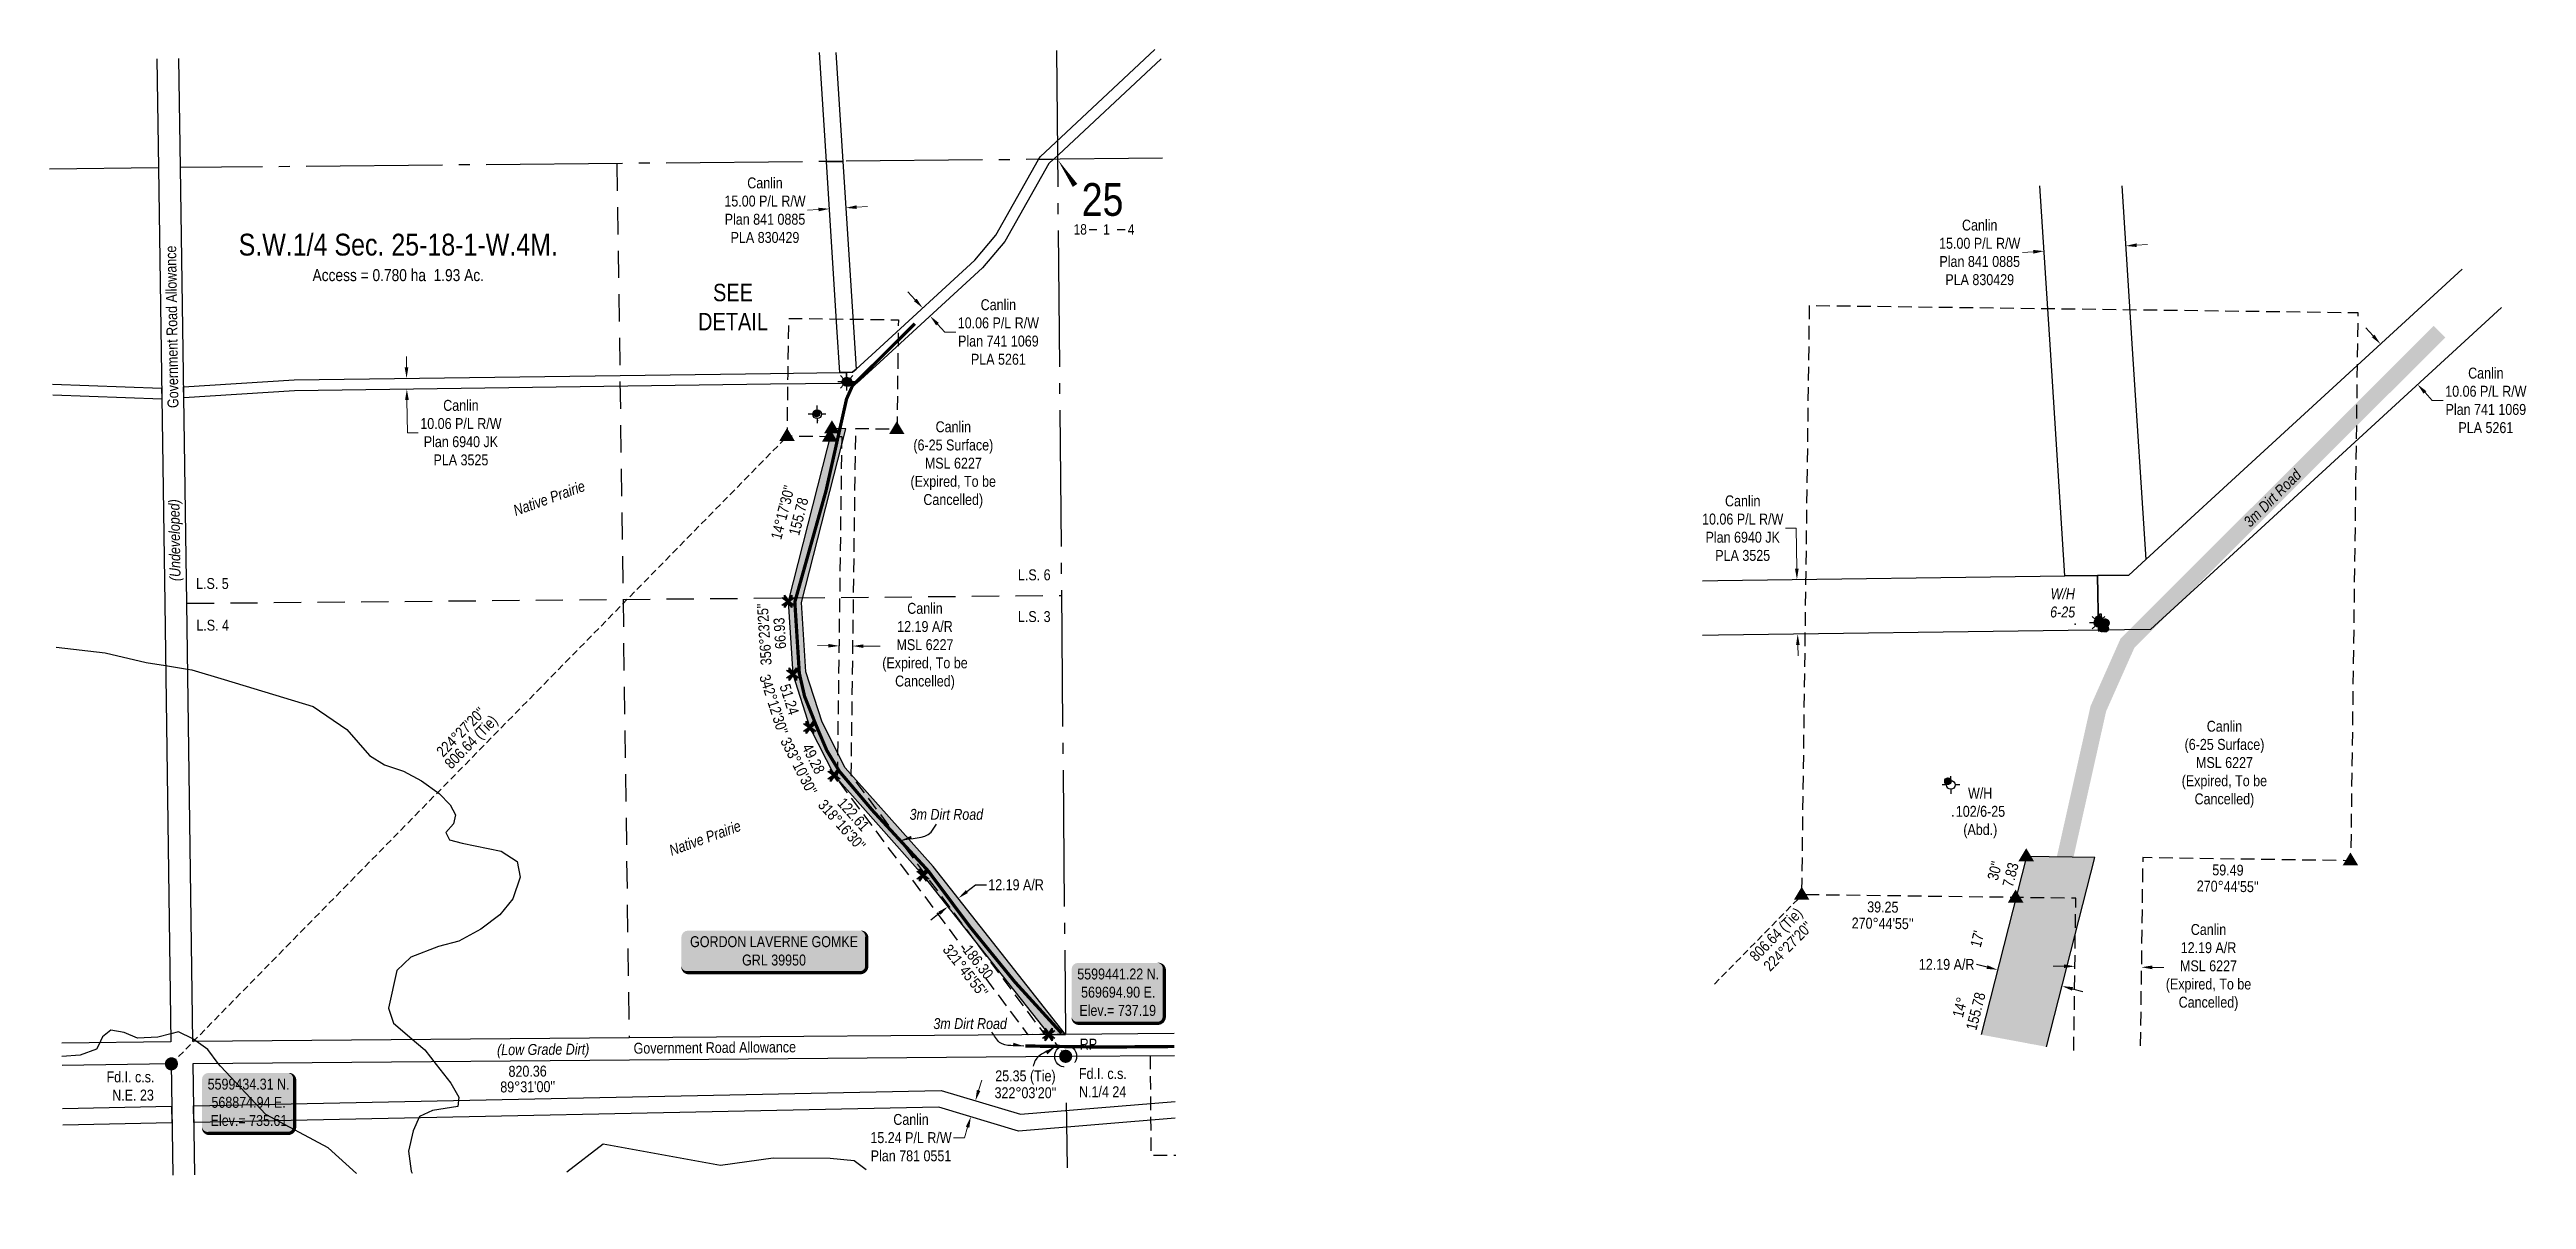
# Model space of a CAD drawing. Extents: x 567904 to 571852, y 5599310 to 5602173.
# Drawn here: x 568763 to 571034, y 5599310 to 5600364 of the extents above; entities that cross this region are included whole.
import ezdxf
from ezdxf.enums import TextEntityAlignment as Align

# ---------------------------------------------------------------- set-up
doc = ezdxf.new("R2010")
doc.units = 0
doc.header["$LTSCALE"] = 5
doc.header["$PDSIZE"] = 0.5
for name, pattern in [('foc-ACCESSROAD', [3.75, 2.5, -1.25]), ('foc-LSD', [8, 5, -3]), ('foc-QUARTERLINE', [33, 25, -3, 2, -3]), ('foc-TIELINE', [1.875, 1.25, -0.625])]:
    doc.linetypes.add(name, pattern=pattern)
doc.layers.get('Defpoints').update_dxf_attribs({"color": 9})
for name, color, linetype in [('10', 1, 'Continuous'), ('35', 37, 'Continuous'), ('9', 3, 'Continuous'), ('AS-OWNER', 7, 'Continuous'), ('AS-ROADS', 254, 'Continuous'), ('AS-SYMBOL', 7, 'Continuous'), ('C-RW', 13, 'Continuous'), ('C-SYMBOL', 7, 'Continuous'), ('C-WS', 13, 'foc-ACCESSROAD'), ('C-WS-S', 8, 'Continuous'), ('DETAIL-T', 7, 'Continuous'), ('F-WS-S', 8, 'Continuous'), ('L-AREAWORK', 5, 'Continuous'), ('L-BD', 7, 'Continuous'), ('L-BD1', 253, 'Continuous'), ('L-MON', 1, 'Continuous'), ('L-ROAD-T', 7, 'Continuous'), ('L-SEC', 7, 'Continuous'), ('L-SECLBL', 7, 'Continuous'), ('L-SECQ', 8, 'foc-QUARTERLINE'), ('L-SECTION-LSD', 7, 'foc-LSD'), ('L-TIE', 7, 'foc-TIELINE'), ('L-TIE-T', 7, 'Continuous'), ('P-PROPOSED', 10, 'Continuous'), ('P-PROPOSED-H', 21, 'Continuous'), ('P-TXT', 4, 'Continuous'), ('T-WATER', 160, 'Continuous')]:
    doc.layers.add(name, color=color, linetype=linetype)
for name, color, linetype, lineweight in [('AS-GENERAL', 48, 'Continuous', 18), ('C-AR-T', 13, 'Continuous', 9), ('C-RW-T', 13, 'Continuous', 9), ('C-WS-T', 13, 'Continuous', 9), ('T-TEXT', 48, 'Continuous', 18)]:
    doc.layers.add(name, color=color, linetype=linetype, lineweight=lineweight)
doc.layers.add('AS-PIPE-AG', color=7, linetype='Continuous', true_color=0x7d00fa)
doc.layers.add('oil_and_gas_wells_pt', color=7, linetype='Continuous', true_color=0xcd7e37)
doc.styles.add('100L', font='ARIALN.TTF', dxfattribs={"height": 11})
doc.styles.add('175L', font='ARIALN.TTF', dxfattribs={"height": 20})
doc.styles.add('80', font='ARIALN.TTF', dxfattribs={"height": 10})
doc.styles.add('80CG', font='ARIALN.TTF', dxfattribs={"height": 10})
doc.styles.add('80L', font='ARIALN.TTF', dxfattribs={"height": 10})
doc.styles.add('80LS', font='ARIALNI.TTF', dxfattribs={"height": 10})
doc.styles.add('SIMPLEX', font='ARIALN.TTF')
doc.dimstyles.new('Compass 5 000', dxfattribs={"dimscale": 5, "dimtxt": 9, "dimasz": 2, "dimexe": 0.2, "dimexo": 0.0625, "dimgap": 0.5, "dimtad": 0, "dimtih": 1, "dimtoh": 1, "dimzin": 0, "dimdsep": 46, "dimtxsty": '80CG', "dimcen": 0.1, "dimse1": 1, "dimse2": 1, "dimclrd": 256, "dimclrt": 256, "dimaunit": 1, "dimadec": 4, "dimazin": 0, "dimtfac": 0.06, "dimtofl": 0, "dimtmove": 0, "dimatfit": 1, "dimfxl": 0.2, "dimtolj": 1, "dimtzin": 0, "dimlwd": -1, "dimarcsym": 0})

msp = doc.modelspace()

# ---------------------------------------------------------------- texts
at = {"layer": 'AS-GENERAL', "insert": (570773.972, 5599932.835), "char_height": 9.99055, "attachment_point": 1, "rotation": 44.955919, "style": '80L'}
msp.add_mtext_dynamic_manual_height_columns('{\\fArial Narrow|b0|i1|c0|p34;3m Dirt Road}', width=74.07563, gutter_width=50, heights=[0], dxfattribs=at)
at = {"layer": 'AS-GENERAL', "char_height": 9.99055, "attachment_point": 1, "style": '80L'}
for insert in [(569551.836, 5599668.101), (569573.619, 5599476.244)]:
    msp.add_mtext_dynamic_manual_height_columns('{\\fArial Narrow|b0|i1|c0|p34;3m Dirt Road}', width=68.10196, gutter_width=50, heights=[0], dxfattribs=dict(at, insert=insert))
at = {"layer": 'C-SYMBOL', "color": 3, "style": '175L'}
msp.add_text('S.W.1/4 Sec. 25-18-1-W.4M.', height=19.99093, dxfattribs=at).set_placement((569082.962, 5600169.561), align=Align.BOTTOM_CENTER)
at = {"layer": 'C-WS-T', "insert": (570597.287, 5599870.351), "char_height": 9.99558, "attachment_point": 1, "style": '80L'}
msp.add_mtext_dynamic_manual_height_columns('\\pi0.77664;{\\fArial Narrow|b0|i1|c0|p34;W/H\\P\\pi0.29936;6-25}', width=22.74445, gutter_width=50, heights=[0], dxfattribs=at)
at = {"layer": 'DETAIL-T', "color": 3, "insert": (569389.882, 5600128.324), "char_height": 15.9927, "width": 63.60727, "attachment_point": 5, "style": '80CG'}
msp.add_mtext('SEE\\PDETAIL', dxfattribs=at)
at = {"layer": 'F-WS-S', "insert": (570510.113, 5599687.553), "char_height": 9.99547, "attachment_point": 1, "style": '80L'}
msp.add_mtext_dynamic_manual_height_columns('\\pi12.183;W/H\\P\\pi1.0049;102/6-25\\P\\pi7.8571;(Abd.)', width=45.50978, gutter_width=50, heights=[0], dxfattribs=at)
at = {"layer": 'L-AREAWORK', "color": 5, "style": '100L'}
msp.add_text('Access = 0.780 ha  1.93 Ac.', height=10.99501, dxfattribs=at).set_placement((569082.962, 5600148.808), align=Align.BOTTOM_CENTER)
at = {"layer": 'L-BD', "style": '80L'}
for s, height, rotation, p in [("224°27'20''", 9.99547, 45.5438, (569140.338, 5599738.687)), ('806.64 (Tie)', 9.99547, 45.5438, (569150.505, 5599728.711)), ('806.64 (Tie)', 9.99547, 45.543896, (570347.019, 5599552.129)), ("224°27'20''", 9.99547, 45.543896, (570357.186, 5599542.153)), ("89°31'00''", 9.9955, 0.4833, (569201.679, 5599413.322)), ('820.36', 9.9955, 0.4833, (569201.559, 5599427.565))]:
    msp.add_text(s, height=height, rotation=rotation, dxfattribs=at).set_placement(p, align=Align.MIDDLE)
at = {"layer": 'L-BD1', "style": '80L'}
for s, height, rotation, p in [("14°17'30''", 9.9955, 75.7088, (569435.429, 5599940.033)), ('155.78', 9.9955, 75.7088, (569449.958, 5599936.332)), ("356°23'25''", 9.99547, 93.6104, (569418.545, 5599828.22)), ('66.93', 9.9955, 93.6104, (569432.76, 5599829.117)), ("342°12'30''", 9.99547, 287.7922, (569427.288, 5599763.941)), ('51.24', 9.9955, 287.7922, (569441.564, 5599768.522)), ("333°10'30''", 9.99547, 296.8252, (569450.27, 5599707.325)), ('49.28', 9.9955, 296.8252, (569463.65, 5599714.091)), ("318°16'30''", 9.99547, 311.7244, (569489.706, 5599653.324)), ('122.61', 9.9955, 311.7244, (569500.282, 5599663.024)), ("30''", 9.9955, 75.6726, (570546.729, 5599611.416)), ('7.83', 9.9955, 75.6726, (570561.255, 5599607.706)), ("270°44'55''", 9.99547, 359.2517, (570760.411, 5599597.061)), ('59.49', 9.9955, 359.2517, (570760.607, 5599612.053)), ('39.25', 9.9955, 359.2517, (570444.186, 5599578.13)), ("270°44'55''", 9.99547, 359.2517, (570443.991, 5599563.138)), ("17'", 9.9955, 75.6726, (570530.778, 5599548.806)), ("321°45'55''", 9.99547, 308.235, (569603.054, 5599519.643)), ('14°', 9.9955, 75.7088, (570514.823, 5599486.272)), ('155.78', 9.9955, 75.7088, (570529.352, 5599482.571))]:
    msp.add_text(s, height=height, rotation=rotation, dxfattribs=at).set_placement(p, align=Align.MIDDLE)
at = {"layer": 'L-ROAD-T', "style": '80L'}
for rotation, p in [(90.825088, (568875.347, 5600110.19)), (0.483321, (569373.168, 5599449.244))]:
    msp.add_text('Government Road Allowance', height=9.99547, rotation=rotation, dxfattribs=at).set_placement(p, align=Align.MIDDLE_CENTER)
at = {"layer": 'L-TIE-T', "style": '80L'}
for s, p in [('25.35 (Tie)', (569658.031, 5599422.066)), ("322°03'20''", (569658.066, 5599407.822))]:
    msp.add_text(s, height=9.99547, dxfattribs=at).set_placement(p, align=Align.MIDDLE)
at = {"layer": 'T-TEXT', "style": '80LS'}
msp.add_text('(Low Grade Dirt)', height=9.99547, rotation=0.483321, dxfattribs=at).set_placement((569215.841, 5599447.59), align=Align.MIDDLE_CENTER)
at = {"layer": 'T-TEXT', "char_height": 9.99055, "attachment_point": 1, "rotation": 20, "style": '80L'}
for insert in [(569187.297, 5599946.035), (569330.221, 5599634.411)]:
    msp.add_mtext_dynamic_manual_height_columns('{\\fArial Narrow|b0|i1|c0|p34;Native Prairie}', width=68.56521, gutter_width=50, heights=[0], dxfattribs=dict(at, insert=insert))

# ---------------------------------------------------------------- blocks, each defined once
blk = doc.blocks.new('L-SECLBL')
at = {"layer": '9', "color": 7}
for p, q in [((-5.1, -27.8), (-12.3, -27.8)), ((20.7, -27.8), (13.5, -27.8))]:
    blk.add_line(p, q, dxfattribs=at)
at = {"layer": '10', "color": 2, "style": 'SIMPLEX'}
blk.add_attdef('SEC', text='', height=30, dxfattribs=at).set_placement((0, 0), align=Align.MIDDLE)
at = {"layer": '10', "color": 5, "style": '80L'}
blk.add_attdef('TWP', text='', height=9.5, dxfattribs=at).set_placement((-14.4, -27.4), align=Align.MIDDLE_RIGHT)
blk.add_attdef('RGE', text='', height=9.5, dxfattribs=at).set_placement((3.6, -27.4), align=Align.MIDDLE_CENTER)
blk.add_attdef('MER', text='', height=9.5, dxfattribs=at).set_placement((23.2, -27.4), align=Align.MIDDLE_LEFT)
blk = doc.blocks.new('*U415')
h = blk.add_hatch(color=59)
edge = h.paths.add_edge_path()
edge.add_line((-79, -20), (79, -20))
edge.add_arc((79, -14), 6, 270, 360)
edge.add_line((85, -14), (85, 12.5))
edge.add_arc((79, 12.5), 6, 0, 90)
edge.add_line((79, 18.5), (-79, 18.5))
edge.add_arc((-79, 12.5), 6, 90, 180)
edge.add_line((-85, 12.5), (-85, -14))
edge.add_arc((-79, -14), 6, 180, 270)
at = {"color": 1, "flags": 128}
blk.add_lwpolyline([(-79, -20, 3, 3, 0), (79, -20, 3, 3, 0.414214), (85, -14, 3, 3, 0), (85, 12.5, 3, 0, 0.414214), (79, 18.5, 0, 0, 0), (-79, 18.5, 0, 0, 0.414214), (-85, 12.5, 0, 0, 0), (-85, -14, 0, 3, 0.414214)], format="xyseb", close=True, dxfattribs=at)
blk.add_lwpolyline([(-44.4, -13.5, 0, 7.5, 0), (0, 0, 0, 0, 0)], format="xyseb", dxfattribs=at)
at = {"color": 1, "style": '80'}
blk.add_attdef('ENTER_TEXT_001', (-36, -5), '', height=10, dxfattribs=at)
blk = doc.blocks.new('GABD')
for p, q in [((-0.81, 0), (-1.62, 0)), ((0, 0.81), (0, 1.62)), ((1.62, 0), (0.81, 0)), ((0, -0.81), (0, -1.62))]:
    blk.add_line(p, q)
blk.add_circle((0, 0), 0.8)
blk = doc.blocks.new('*D418')
at = {"layer": 'C-RW-T', "transparency": 16777216}
for p, q in [((569468.3, 5600217.7), (569458.3, 5600217.1)), ((569503.2, 5600220), (569513.2, 5600220.6))]:
    blk.add_line(p, q, dxfattribs=at)
for points in [[(569468.2, 5600219.4), (569468.4, 5600216.1), (569478.3, 5600218.4)], [(569503.1, 5600221.6), (569503.3, 5600218.3), (569493.3, 5600219.3)]]:
    blk.add_solid(points, dxfattribs=at)
at = {"layer": 'Defpoints', "color": 0, "transparency": 16777216}
for p in [(569477.8, 5600225.9), (569478.3, 5600218.4), (569492.8, 5600226.9)]:
    blk.add_point(p, dxfattribs=at)
at = {"layer": 'C-RW-T', "transparency": 16777216, "insert": (569419.2, 5600217.1), "char_height": 10, "attachment_point": 5, "style": '80CG'}
blk.add_mtext('\\A1;Canlin\\P15.00 P/L R/W\\PPlan 841 0885\\PPLA 830429', dxfattribs=at)
blk = doc.blocks.new('*D419')
at = {"layer": 'C-RW-T', "transparency": 16777216}
for p, q in [((569090.5, 5600073), (569090.4, 5600083)), ((569090.9, 5600043), (569091.3, 5600013.1)), ((569091.3, 5600013.1), (569101.3, 5600013.1))]:
    blk.add_line(p, q, dxfattribs=at)
for points in [[(569092.2, 5600073.1), (569088.8, 5600073), (569090.6, 5600063)], [(569092.6, 5600043), (569089.2, 5600043), (569090.8, 5600053)]]:
    blk.add_solid(points, dxfattribs=at)
at = {"layer": 'Defpoints', "color": 0, "transparency": 16777216}
for p in [(569090.8, 5600053), (569138, 5600063.7), (569138.1, 5600053.6)]:
    blk.add_point(p, dxfattribs=at)
at = {"layer": 'C-RW-T', "transparency": 16777216, "insert": (569140.4, 5600013.1), "char_height": 10, "attachment_point": 5, "style": '80CG'}
blk.add_mtext('\\A1;Canlin\\P10.06 P/L R/W\\PPlan 6940 JK\\PPLA 3525', dxfattribs=at)
blk = doc.blocks.new('*D420')
at = {"layer": 'C-RW-T', "transparency": 16777216}
for p, q in [((569557, 5600134.9), (569550.3, 5600142.2)), ((569577.4, 5600112.7), (569584.1, 5600105.4)), ((569584.1, 5600105.4), (569594.1, 5600105.4))]:
    blk.add_line(p, q, dxfattribs=at)
for points in [[(569558.3, 5600136), (569555.8, 5600133.7), (569563.8, 5600127.5)], [(569578.6, 5600113.8), (569576.1, 5600111.6), (569570.6, 5600120.1)]]:
    blk.add_solid(points, dxfattribs=at)
at = {"layer": 'Defpoints', "color": 0, "transparency": 16777216}
for p in [(569570.6, 5600120.1), (569550.1, 5600114.9), (569557, 5600107.5)]:
    blk.add_point(p, dxfattribs=at)
at = {"layer": 'C-RW-T', "transparency": 16777216, "insert": (569633.2, 5600105.4), "char_height": 10, "attachment_point": 5, "style": '80CG'}
blk.add_mtext('\\A1;Canlin\\P10.06 P/L R/W\\PPlan 741 1069\\PPLA 5261', dxfattribs=at)
blk = doc.blocks.new('*D421')
at = {"layer": 'C-RW-T', "transparency": 16777216}
for p, q in [((569615.1, 5599410), (569617.9, 5599419.5)), ((569605, 5599376.2), (569602.2, 5599366.6)), ((569602.2, 5599366.6), (569592.2, 5599366.6))]:
    blk.add_line(p, q, dxfattribs=at)
for points in [[(569613.5, 5599410.4), (569616.7, 5599409.5), (569612.2, 5599400.4)], [(569603.4, 5599376.7), (569606.6, 5599375.7), (569607.9, 5599385.8)]]:
    blk.add_solid(points, dxfattribs=at)
at = {"layer": 'Defpoints', "color": 0, "transparency": 16777216}
for p in [(569621.3, 5599397.7), (569607.9, 5599385.8), (569616.9, 5599383.1)]:
    blk.add_point(p, dxfattribs=at)
at = {"layer": 'C-RW-T', "transparency": 16777216, "insert": (569553.1, 5599366.6), "char_height": 10, "attachment_point": 5, "style": '80CG'}
blk.add_mtext('\\A1;Canlin\\P15.24 P/L R/W\\PPlan 781 0551', dxfattribs=at)
blk = doc.blocks.new('fdia')
at = {"color": 255, "const_width": 1}
blk.add_lwpolyline([(-0.5, 0, 1), (0.5, 0, 1)], format="xyb", close=True, dxfattribs=at)
blk = doc.blocks.new('Fdiaa')
blk.add_blockref('fdia', (0, 0))
blk = doc.blocks.new('fdib')
at = {"color": 1, "const_width": 1.6}
blk.add_lwpolyline([(-0.4, 0, 1), (0.4, 0, 1)], format="xyb", close=True, dxfattribs=at)
at = {"color": 1}
blk.add_circle((0, 0), 0.8, dxfattribs=at)
blk = doc.blocks.new('Fdibb')
blk.add_blockref('fdib', (0, 0))
blk = doc.blocks.new('fdicc')
for name in ['Fdibb', 'Fdiaa']:
    blk.add_blockref(name, (0, 0))
blk = doc.blocks.new('FDI')
blk.add_blockref('fdicc', (0, 0))
blk = doc.blocks.new('TRIA')
blk.add_hatch(color=255).paths.add_polyline_path([(-0.04, 1.52), (-1.47, -0.87), (1.39, -0.87)])
blk = doc.blocks.new('TRIAA')
blk.add_blockref('TRIA', (0, 0))
blk = doc.blocks.new('TRIB')
at = {"color": 1}
blk.add_lwpolyline([(-1.12, -0.67), (-0.04, 1.13), (1.04, -0.67)], close=True, dxfattribs=at)
blk = doc.blocks.new('TRIBB')
blk.add_blockref('TRIB', (0, 0))
blk = doc.blocks.new('TRICC')
for name in ['TRIAA', 'TRIBB']:
    blk.add_blockref(name, (0, 0))
blk = doc.blocks.new('plspike')
blk.add_blockref('TRICC', (0, 0))
blk = doc.blocks.new('GAS')
h = blk.add_hatch(color=255)
h.dxf.hatch_style = 1
edge = h.paths.add_edge_path()
edge.add_arc((0, 0), 0.9, 0, 360)
for p, q in [((-0.81, 0), (-1.62, 0)), ((-0.57, 0.57), (-1.14, 1.14)), ((0, 0.81), (0, 1.62)), ((0.57, 0.57), (1.14, 1.14)), ((1.62, 0), (0.81, 0)), ((-0.57, -0.57), (-1.14, -1.14)), ((0, -0.81), (0, -1.62)), ((1.14, -1.14), (0.57, -0.57))]:
    blk.add_line(p, q)
blk.add_circle((0, 0), 0.8)
blk = doc.blocks.new('PIG')
h = blk.add_hatch(color=255)
h.dxf.hatch_style = 1
edge = h.paths.add_edge_path()
edge.add_arc((0, 0), 0.85, 0, 360)
at = {"layer": 'AS-SYMBOL'}
h = blk.add_hatch(color=13, dxfattribs=at)
h.dxf.hatch_style = 1
h.paths.add_polyline_path([(-0.1, 0, 1), (-0.55, 0, 1)])
h = blk.add_hatch(color=13, dxfattribs=at)
h.dxf.hatch_style = 1
h.paths.add_polyline_path([(0.1, 0, 1), (0.55, 0, 1)])
at = {"layer": 'AS-SYMBOL', "color": 13}
for centre, radius in [((0, 0), 0.75), ((-0.33, 0), 0.225), ((0.33, 0), 0.225)]:
    blk.add_circle(centre, radius, dxfattribs=at)
blk = doc.blocks.new('RISER')
h = blk.add_hatch(color=255)
h.dxf.hatch_style = 1
edge = h.paths.add_edge_path()
edge.add_arc((0, 0), 0.7, 0, 360)
blk.add_hatch(color=13).paths.add_polyline_path([(0.58, -0.15), (-0.58, -0.15, 0.774597)])
at = {"color": 13}
blk.add_line((-0.58, -0.15), (0.58, -0.15), dxfattribs=at)
blk.add_circle((0, 0), 0.6, dxfattribs=at)
blk = doc.blocks.new('TEMP')
h = blk.add_hatch(color=255)
h.dxf.hatch_style = 1
h.paths.add_polyline_path([(0, 0.25), (-0.67, 1.15), (-0.67, 0.67), (-1.15, 0.67), (-0.25, 0), (-1.15, -0.67), (-0.67, -0.67), (-0.67, -1.15), (0, -0.25), (0.67, -1.15), (0.67, -0.67), (1.15, -0.67), (0.25, 0), (1.15, 0.67), (0.67, 0.67), (0.67, 1.15)])
h.paths.add_polyline_path([(0.57, 0.85), (0.57, 0.57), (0.85, 0.57), (0.08, 0), (0.85, -0.57), (0.57, -0.57), (0.57, -0.85), (0, -0.08), (-0.57, -0.85), (-0.57, -0.57), (-0.85, -0.57), (-0.08, 0), (-0.85, 0.57), (-0.57, 0.57), (-0.57, 0.85), (0, 0.08)], flags=16)
h = blk.add_hatch(color=1)
h.dxf.hatch_style = 1
h.paths.add_polyline_path([(0, 0.08), (-0.57, 0.85), (-0.57, 0.57), (-0.85, 0.57), (-0.08, 0), (-0.85, -0.57), (-0.57, -0.57), (-0.57, -0.85), (0, -0.08), (0.57, -0.85), (0.57, -0.57), (0.85, -0.57), (0.08, 0), (0.85, 0.57), (0.57, 0.57), (0.57, 0.85)])
at = {"color": 1}
for p, q in [((-0.08, 0), (0.08, 0)), ((0, 0.08), (0, -0.08))]:
    blk.add_line(p, q, dxfattribs=at)
at = {"color": 255, "flags": 128}
blk.add_lwpolyline([(-0.25, 0), (-1.15, 0.67), (-0.67, 0.67), (-0.67, 1.15), (0, 0.25), (0.67, 1.15), (0.67, 0.67), (1.15, 0.67), (0.25, 0), (1.15, -0.67), (0.67, -0.67), (0.67, -1.15), (0, -0.25), (-0.67, -1.15), (-0.67, -0.67), (-1.15, -0.67)], close=True, dxfattribs=at)
at = {"color": 1, "flags": 128}
blk.add_lwpolyline([(-0.08, 0), (-0.85, 0.57), (-0.57, 0.57), (-0.57, 0.85), (0, 0.08), (0.57, 0.85), (0.57, 0.57), (0.85, 0.57), (0.08, 0), (0.85, -0.57), (0.57, -0.57), (0.57, -0.85), (0, -0.08), (-0.57, -0.85), (-0.57, -0.57), (-0.85, -0.57)], close=True, dxfattribs=at)
blk = doc.blocks.new('*D422')
at = {"layer": 'C-AR-T', "transparency": 16777216}
for p, q in [((569477.4, 5599817.8), (569467.4, 5599817.9)), ((569509.5, 5599817.4), (569524.8, 5599817.2))]:
    blk.add_line(p, q, dxfattribs=at)
for points in [[(569477.4, 5599819.4), (569477.3, 5599816.1), (569487.3, 5599817.6)], [(569509.5, 5599819), (569509.5, 5599815.7), (569499.5, 5599817.5)]]:
    blk.add_solid(points, dxfattribs=at)
at = {"layer": 'Defpoints', "color": 0, "transparency": 16777216}
for p in [(569488.2, 5599881.1), (569500.4, 5599880.9), (569499.5, 5599817.5)]:
    blk.add_point(p, dxfattribs=at)
at = {"layer": 'C-AR-T', "transparency": 16777216, "insert": (569565.9, 5599817.2), "char_height": 10, "attachment_point": 5, "style": '80CG'}
blk.add_mtext('\\A1;Canlin\\P12.19 A/R\\PMSL 6227\\P(Expired, To be\\PCancelled)', dxfattribs=at)
blk = doc.blocks.new('*U423')
at = {"layer": '35', "color": 3}
blk.add_circle((0, 0), 10, dxfattribs=at)
at = {"layer": '35', "color": 3, "style": '80'}
blk.add_attdef('RP_001', (12.9, 6.2), '', height=10, dxfattribs=at)
blk = doc.blocks.new('*D424')
at = {"layer": 'C-RW-T', "transparency": 16777216}
for p, q in [((570893.7, 5600101.8), (570887, 5600109.2)), ((570941.3, 5600050), (570948, 5600042.7)), ((570948, 5600042.7), (570958, 5600042.7))]:
    blk.add_line(p, q, dxfattribs=at)
for points in [[(570895, 5600102.9), (570892.5, 5600100.7), (570900.5, 5600094.4)], [(570942.5, 5600051.2), (570940, 5600048.9), (570934.5, 5600057.4)]]:
    blk.add_solid(points, dxfattribs=at)
at = {"layer": 'Defpoints', "color": 0, "transparency": 16777216}
for p in [(570907.8, 5600101.1), (570934.5, 5600057.4), (570941.8, 5600064.1)]:
    blk.add_point(p, dxfattribs=at)
at = {"layer": 'C-RW-T', "transparency": 16777216, "insert": (570997.1, 5600042.7), "char_height": 10, "attachment_point": 5, "style": '80CG'}
blk.add_mtext('\\A1;Canlin\\P10.06 P/L R/W\\PPlan 741 1069\\PPLA 5261', dxfattribs=at)
blk = doc.blocks.new('*D425')
at = {"layer": 'C-RW-T', "transparency": 16777216}
for p, q in [((570582.1, 5600179), (570572.1, 5600178.4)), ((570676.9, 5600185), (570686.8, 5600185.7))]:
    blk.add_line(p, q, dxfattribs=at)
for points in [[(570676.8, 5600186.7), (570677, 5600183.4), (570666.9, 5600184.4)], [(570582, 5600180.7), (570582.2, 5600177.3), (570592.1, 5600179.6)]]:
    blk.add_solid(points, dxfattribs=at)
at = {"layer": 'Defpoints', "color": 0, "transparency": 16777216}
for p in [(570592.1, 5600179.6), (570592.6, 5600171.2), (570667.4, 5600176)]:
    blk.add_point(p, dxfattribs=at)
at = {"layer": 'C-RW-T', "transparency": 16777216, "insert": (570533, 5600178.4), "char_height": 10, "attachment_point": 5, "style": '80CG'}
blk.add_mtext('\\A1;Canlin\\P15.00 P/L R/W\\PPlan 841 0885\\PPLA 830429', dxfattribs=at)
blk = doc.blocks.new('*D426')
at = {"layer": 'C-RW-T', "transparency": 16777216}
for p, q in [((570364.8, 5599925.5), (570354.8, 5599925.5)), ((570365.3, 5599888.5), (570364.8, 5599925.5)), ((570366.3, 5599818.5), (570366.4, 5599808.5))]:
    blk.add_line(p, q, dxfattribs=at)
for points in [[(570367, 5599888.5), (570363.6, 5599888.5), (570365.4, 5599878.5)], [(570367.9, 5599818.5), (570364.6, 5599818.4), (570366.1, 5599828.5)]]:
    blk.add_solid(points, dxfattribs=at)
at = {"layer": 'Defpoints', "color": 0, "transparency": 16777216}
for p in [(570343.4, 5599878.2), (570344, 5599828.2), (570366.1, 5599828.5)]:
    blk.add_point(p, dxfattribs=at)
at = {"layer": 'C-RW-T', "transparency": 16777216, "insert": (570315.7, 5599925.5), "char_height": 10, "attachment_point": 5, "style": '80CG'}
blk.add_mtext('\\A1;Canlin\\P10.06 P/L R/W\\PPlan 6940 JK\\PPLA 3525', dxfattribs=at)
blk = doc.blocks.new('*D427')
at = {"layer": 'C-AR-T', "transparency": 16777216}
for p, q in [((570610.3, 5599523.8), (570600.3, 5599524)), ((570691.2, 5599522.8), (570701.7, 5599522.7))]:
    blk.add_line(p, q, dxfattribs=at)
for points in [[(570610.3, 5599525.5), (570610.3, 5599522.2), (570620.3, 5599523.7)], [(570691.2, 5599524.5), (570691.2, 5599521.1), (570681.2, 5599522.9)]]:
    blk.add_solid(points, dxfattribs=at)
at = {"layer": 'Defpoints', "color": 0, "transparency": 16777216}
for p in [(570681.2, 5599522.9), (570620, 5599504.2), (570680.9, 5599503.4)]:
    blk.add_point(p, dxfattribs=at)
at = {"layer": 'C-AR-T', "transparency": 16777216, "insert": (570742.8, 5599522.7), "char_height": 10, "attachment_point": 5, "style": '80CG'}
blk.add_mtext('\\A1;Canlin\\P12.19 A/R\\PMSL 6227\\P(Expired, To be\\PCancelled)', dxfattribs=at)
blk = doc.blocks.new('*D428')
at = {"layer": 'Defpoints', "color": 0, "transparency": 16777216}
for p in [(570548.6, 5599517.4), (570549.4, 5599520.6), (570607.5, 5599502.4)]:
    blk.add_point(p, dxfattribs=at)
at = {"layer": 'P-TXT', "transparency": 16777216}
for p, q in [((570539.7, 5599523.1), (570530, 5599525.5)), ((570618.1, 5599503.1), (570627.7, 5599500.6))]:
    blk.add_line(p, q, dxfattribs=at)
for points in [[(570540.1, 5599524.7), (570539.3, 5599521.4), (570549.4, 5599520.6)], [(570618.5, 5599504.7), (570617.6, 5599501.5), (570608.4, 5599505.6)]]:
    blk.add_solid(points, dxfattribs=at)
at = {"layer": 'P-TXT', "transparency": 16777216, "insert": (570502.7, 5599525.5), "char_height": 10, "attachment_point": 5, "style": '80CG'}
blk.add_mtext('\\A1;12.19 A/R', dxfattribs=at)
blk = doc.blocks.new('*D429')
at = {"layer": 'Defpoints', "color": 0, "transparency": 16777216}
for p in [(569596.4, 5599586.1), (569600.9, 5599560.7), (569610.5, 5599568.3)]:
    blk.add_point(p, dxfattribs=at)
at = {"layer": 'P-TXT', "transparency": 16777216}
for p, q in [((569604.3, 5599592.3), (569612.2, 5599598.5)), ((569612.2, 5599598.5), (569622.2, 5599598.5)), ((569579, 5599572.3), (569571.2, 5599566.2))]:
    blk.add_line(p, q, dxfattribs=at)
for points in [[(569578, 5599573.7), (569580.1, 5599571), (569586.9, 5599578.5)], [(569603.3, 5599593.6), (569605.3, 5599591), (569596.4, 5599586.1)]]:
    blk.add_solid(points, dxfattribs=at)
at = {"layer": 'P-TXT', "transparency": 16777216, "insert": (569649.4, 5599598.5), "char_height": 10, "attachment_point": 5, "style": '80CG'}
blk.add_mtext('\\A1;12.19 A/R', dxfattribs=at)
blk = doc.blocks.new('*U432')
h = blk.add_hatch(color=254)
edge = h.paths.add_edge_path()
edge.add_line((-36.5, -28.5), (36.5, -28.5))
edge.add_arc((36.5, -22.5), 6, 270, 360)
edge.add_line((42.5, -22.5), (42.5, 21))
edge.add_arc((36.5, 21), 6, 0, 90)
edge.add_line((36.5, 27), (-36.5, 27))
edge.add_arc((-36.5, 21), 6, 90, 180)
edge.add_line((-42.5, 21), (-42.5, -22.5))
edge.add_arc((-36.5, -22.5), 6, 180, 270)
at = {"color": 1, "flags": 128}
blk.add_lwpolyline([(-36.5, -28.5, 3, 3, 0), (36.5, -28.5, 3, 3, 0.414214), (42.5, -22.5, 3, 3, 0), (42.5, 21, 3, 0, 0.414214), (36.5, 27, 0, 0, 0), (-36.5, 27, 0, 0, 0.414214), (-42.5, 21, 0, 0, 0), (-42.5, -22.5, 0, 3, 0.414214)], format="xyseb", close=True, dxfattribs=at)
blk.add_lwpolyline([(-28.2, -9.7, 0, 10, 0), (0, 0, 5, 5, 0)], format="xyseb", dxfattribs=at)
at = {"color": 1, "style": '80'}
blk.add_attdef('ENTER_TEXT_001', (-36, -5), '', height=10, dxfattribs=at)

# ---------------------------------------------------------------- dimensions: what is measured, and where the dimension line sits
at = {"layer": 'C-AR-T'}
dim = msp.add_linear_dim(base=(569499.528, 5599817.489), p1=(569488.178, 5599881.069), p2=(569500.356, 5599880.91), angle=359.251733, text='Canlin\\P12.19 A/R\\PMSL 6227\\P(Expired, To be\\PCancelled)', dimstyle='Compass 5 000', dxfattribs=at)
dim.commit()
dim.dimension.update_dxf_attribs({"geometry": '*D422', "text_midpoint": (569565.906, 5599817.159), "dimtype": 161})
at = {"layer": 'C-AR-T', "color": 6}
dim = msp.add_linear_dim(base=(570681.18, 5599522.919), p1=(570620.035, 5599504.175), p2=(570680.925, 5599503.379), angle=359.251733, text='Canlin\\P12.19 A/R\\PMSL 6227\\P(Expired, To be\\PCancelled)', dimstyle='Compass 5 000', dxfattribs=at)
dim.commit()
dim.dimension.update_dxf_attribs({"geometry": '*D427', "text_midpoint": (570742.813, 5599522.65), "dimtype": 161})
at = {"layer": 'C-RW-T'}
for p1, p2, distance, text, picture, middle in [((569492.77, 5600226.871), (569477.806, 5600225.919), 7.55, 'Canlin\\P15.00 P/L R/W\\PPlan 841 0885\\PPLA 830429', '*D418', (569419.24, 5600217.114)), ((569621.294, 5599397.673), (569616.943, 5599383.076), -9.471, 'Canlin\\P15.24 P/L R/W\\PPlan 781 0551', '*D421', (569553.067, 5599366.616))]:
    dim = msp.add_aligned_dim(p1=p1, p2=p2, distance=distance, text=text, dimstyle='Compass 5 000', dxfattribs=at)
    dim.commit()
    dim.dimension.update_dxf_attribs({"geometry": picture, "text_midpoint": middle})
at = {"layer": 'C-RW-T', "color": 6}
for p1, p2, distance, text, picture, middle in [((570667.425, 5600175.97), (570592.604, 5600171.207), -8.441, 'Canlin\\P15.00 P/L R/W\\PPlan 841 0885\\PPLA 830429', '*D425', (570533.022, 5600178.36)), ((570907.798, 5600101.146), (570941.807, 5600064.113), -9.904, 'Canlin\\P10.06 P/L R/W\\PPlan 741 1069\\PPLA 5261', '*D424', (570997.125, 5600042.683))]:
    dim = msp.add_aligned_dim(p1=p1, p2=p2, distance=distance, text=text, dimstyle='Compass 5 000', dxfattribs=at)
    dim.commit()
    dim.dimension.update_dxf_attribs({"geometry": picture, "text_midpoint": middle})
at = {"layer": 'C-RW-T'}
for base, p1, p2, angle, text, picture, middle in [((569570.61, 5600120.083), (569550.149, 5600114.946), (569556.951, 5600107.539), 312.561882, 'Canlin\\P10.06 P/L R/W\\PPlan 741 1069\\PPLA 5261', '*D420', (569633.224, 5600105.352)), ((569090.767, 5600053.013), (569137.965, 5600063.684), (569138.1, 5600053.649), 270.770153, 'Canlin\\P10.06 P/L R/W\\PPlan 6940 JK\\PPLA 3525', '*D419', (569140.39, 5600013.073))]:
    dim = msp.add_linear_dim(base=base, p1=p1, p2=p2, angle=angle, text=text, dimstyle='Compass 5 000', dxfattribs=at)
    dim.commit()
    dim.dimension.update_dxf_attribs({"geometry": picture, "text_midpoint": middle, "dimtype": 161})
at = {"layer": 'C-RW-T', "color": 6}
dim = msp.add_linear_dim(base=(570366.117, 5599828.453), p1=(570343.35, 5599878.202), p2=(570344.025, 5599828.155), angle=270.772476, text='Canlin\\P10.06 P/L R/W\\PPlan 6940 JK\\PPLA 3525', dimstyle='Compass 5 000', dxfattribs=at)
dim.commit()
dim.dimension.update_dxf_attribs({"geometry": '*D426', "text_midpoint": (570315.722, 5599925.51), "dimtype": 161})
at = {"layer": 'P-TXT'}
dim = msp.add_linear_dim(base=(569596.446, 5599586.075), p1=(569600.891, 5599560.747), p2=(569610.461, 5599568.286), angle=38.231305, text='12.19 A/R', dimstyle='Compass 5 000', dxfattribs=at)
dim.commit()
dim.dimension.update_dxf_attribs({"geometry": '*D429', "text_midpoint": (569649.438, 5599598.452), "dimtype": 161})
at = {"layer": 'P-TXT', "color": 6}
dim = msp.add_linear_dim(base=(570549.375, 5599520.581), p1=(570607.547, 5599502.351), p2=(570548.559, 5599517.379), angle=165.707068, text='12.19 A/R', dimstyle='Compass 5 000', dxfattribs=at)
dim.commit()
dim.dimension.update_dxf_attribs({"geometry": '*D428', "text_midpoint": (570502.712, 5599525.519), "dimtype": 161})

# ---------------------------------------------------------------- hatches: boundary and pattern name
at = {"layer": 'P-PROPOSED-H'}
h = msp.add_hatch(color=256, dxfattribs=at)
h.dxf.hatch_style = 1
h.paths.add_polyline_path([(569480.799, 5600016.893), (569440.426, 5599858.421), (569444.639, 5599791.653), (569460.288, 5599742.888), (569482.515, 5599698.935), (569564.079, 5599607.468), (569679.323, 5599461.203), (569694.719, 5599461.333), (569573.457, 5599615.256), (569492.743, 5599705.687), (569471.586, 5599747.524), (569456.694, 5599793.932), (569452.697, 5599857.274), (569493.32, 5600016.728)])
h = msp.add_hatch(color=256, dxfattribs=at)
h.dxf.hatch_style = 1
h.paths.add_polyline_path([(570638.449, 5599623.645), (570575.842, 5599624.47), (570534.22, 5599461.095), (570594.2, 5599449.961)])

# ---------------------------------------------------------------- linework, layer by layer
at = {"layer": 'AS-GENERAL', "const_width": 1, "flags": 128}
msp.add_lwpolyline([(569687.059, 5599461.574), (569694.75, 5599461.694)], dxfattribs=at)
at = {"layer": 'AS-PIPE-AG', "flags": 128}
for points in [[(569494.18, 5600059.756), (569494.55, 5600059.852), (569494.577, 5600061.315), (569494.2, 5600061.312), (569494.164, 5600060.401)], [(569494.568, 5600059.839), (569494.564, 5600058.671), (569495.301, 5600058.686), (569495.137, 5600059.607)], [(570642.747, 5599838.785), (570644.597, 5599839.265), (570644.732, 5599846.58), (570642.847, 5599846.565), (570642.667, 5599842.01)], [(570644.687, 5599839.2), (570644.667, 5599833.36), (570648.352, 5599833.435), (570647.532, 5599838.04)]]:
    msp.add_lwpolyline(points, dxfattribs=at)
at = {"layer": 'AS-ROADS', "flags": 128}
for points, const_width in [([(569691.197, 5599462.336), (569648.329, 5599509.375), (569606.997, 5599560.18), (569568.768, 5599611.362), (569517.723, 5599666.752), (569487.473, 5599702.5), (569475.861, 5599721.727), (569465.918, 5599745.204), (569455.51, 5599771.278), (569450.683, 5599792.525), (569446.566, 5599857.773), (569475.141, 5599959.728), (569493.984, 5600043.996), (569499.326, 5600056.008), (569556.561, 5600113.155)], 2.999), ([(570573.335, 5599453.95), (570641.767, 5599759.985), (570668.477, 5599820.045), (570954.652, 5600105.78)], 14.993), ([(569657.922, 5599450.689), (569729.151, 5599449.715), (569794.553, 5599450.247)], 2.999)]:
    msp.add_lwpolyline(points, dxfattribs=dict(at, const_width=const_width))
at = {"layer": 'C-RW', "flags": 128}
for points in [[(569484.185, 5600361.746), (569490.537, 5600261.949), (569475.521, 5600261.806), (569469.168, 5600361.606)], [(569782.32, 5600355.991), (569683.601, 5600263.776), (569669.995, 5600263.666), (569671.376, 5600266.118), (569776.671, 5600364.475)], [(568765.941, 5600057.591), (568865.955, 5600053.946), (568866.096, 5600043.884), (568766.081, 5600047.526)], [(568775.188, 5599393.446), (568875.12, 5599395.377), (568875.329, 5599380.146), (568775.4, 5599378.214)], [(569795.44, 5599384.571), (569651.739, 5599372.704), (569578.624, 5599394.499), (568895.431, 5599380.553), (568895.224, 5599395.785), (569580.694, 5599409.776), (569653.34, 5599388.12), (569795.234, 5599399.84)]]:
    msp.add_lwpolyline(points, dxfattribs=at)
at = {"layer": 'C-RW'}
for points in [[(569502.671, 5600071.345), (569499.588, 5600068.513), (569493.853, 5600068.438), (569487.836, 5600068.356), (569485.198, 5600109.8), (569475.521, 5600261.806), (569490.537, 5600261.949), (569500.211, 5600109.992), (569502.671, 5600071.345)], [(569524.554, 5600077.788), (569503.565, 5600058.514), (569493.991, 5600058.385), (569493.853, 5600068.438), (569499.588, 5600068.513), (569502.671, 5600071.345), (569524.381, 5600091.282), (569611.508, 5600171.293), (569630.915, 5600194.296), (569669.995, 5600263.666), (569683.655, 5600263.797), (569679.375, 5600259.829), (569639.213, 5600188.536), (569618.783, 5600164.321), (569524.554, 5600077.788)], [(568886.188, 5600045.164), (568886.048, 5600055.227), (568987.357, 5600061.672), (569424.2, 5600067.504), (569487.836, 5600068.356), (569493.853, 5600068.438), (569493.991, 5600058.385), (569488.474, 5600058.359), (569424.327, 5600057.494), (568987.748, 5600051.628), (568886.188, 5600045.164)]]:
    msp.add_lwpolyline(points, close=True, dxfattribs=at)
for points in [[(570663.373, 5600239.621), (570672.9, 5600089.964), (570685.201, 5599896.73), (570669.788, 5599882.57), (570641.111, 5599882.195), (570611.027, 5599881.786), (570597.837, 5600089.003), (570588.249, 5600239.621)], [(571011.407, 5600128.029), (570794.616, 5599928.943), (570689.67, 5599832.573), (570641.801, 5599831.93), (570641.111, 5599882.195), (570669.788, 5599882.57), (570685.201, 5599896.73), (570793.753, 5599996.415), (570975.272, 5600163.11)], [(570278.742, 5599877.337), (570292.846, 5599877.525), (570611.027, 5599881.786), (570641.111, 5599882.195), (570641.801, 5599831.93), (570614.215, 5599831.798), (570293.485, 5599827.474), (570278.742, 5599827.276)]]:
    msp.add_lwpolyline(points, dxfattribs=at)
at = {"layer": 'C-WS', "flags": 128}
msp.add_lwpolyline([(569541.073, 5600084.143), (569540.185, 5600016.184), (569502.129, 5600016.681), (569497.983, 5599699.193), (569675.607, 5599461.172), (569660.497, 5599461.054), (569485.75, 5599695.22), (569489.852, 5600009.229), (569439.618, 5600009.885), (569440.356, 5600066.442), (569440.487, 5600076.452), (569441.029, 5600117.964), (569502.556, 5600117.16), (569517.568, 5600116.964), (569541.497, 5600116.652), (569541.248, 5600097.637), (569541.073, 5600084.143)], close=True, dxfattribs=at)
for points in [[(570619.281, 5599446.463), (570621.105, 5599586.15), (570369.935, 5599589.431), (570376.992, 5600129.825), (570879.692, 5600123.26), (570873.132, 5599620.58), (570682.493, 5599623.411), (570680.182, 5599446.463)], [(569772.28, 5599441.909), (569773.09, 5599350.473), (569795.898, 5599350.663)]]:
    msp.add_lwpolyline(points, dxfattribs=at)
at = {"layer": 'L-MON', "color": 5, "flags": 128}
msp.add_lwpolyline([(569682.564, 5599460.837), (569680.873, 5599462.85)], dxfattribs=at)
at = {"layer": 'L-SEC'}
for p, q in [((568861.701, 5600355.938), (568863.143, 5600255.99)), ((568883.249, 5600256.182), (568881.807, 5600356.125)), ((568863.143, 5600255.99), (568868.896, 5599856.462)), ((568889.004, 5599856.638), (568883.249, 5600256.182)), ((568868.896, 5599856.462), (568874.491, 5599454.652)), ((568894.599, 5599454.815), (568889.004, 5599856.638)), ((569694.728, 5599461.333), (569294.616, 5599458.073)), ((569794.391, 5599462.216), (569694.728, 5599461.333)), ((568874.491, 5599454.652), (568774.354, 5599453.351)), ((569294.616, 5599458.073), (568894.599, 5599454.815)), ((568894.88, 5599434.709), (569294.892, 5599437.967)), ((569294.892, 5599437.967), (569694.902, 5599441.223)), ((569694.902, 5599441.223), (569794.663, 5599442.107)), ((568774.634, 5599433.245), (568874.772, 5599434.546)), ((568874.772, 5599434.546), (568876.178, 5599332.322)), ((568896.286, 5599332.485), (568894.88, 5599434.709))]:
    msp.add_line(p, q, dxfattribs=at)
at = {"layer": 'L-SECLBL', "flags": 128}
msp.add_lwpolyline([(569687.415, 5600263.834, 0, 5, 0), (569703.511, 5600239.895, 0, 0, 0)], format="xyseb", dxfattribs=at)
at = {"layer": 'L-SECQ'}
for p, q in [((569686.507, 5600363.634), (569694.719, 5599461.333)), ((568863.143, 5600255.99), (568763.197, 5600254.7)), ((569783.552, 5600264.749), (568883.249, 5600256.182)), ((569694.902, 5599441.223), (569696.338, 5599338.999))]:
    msp.add_line(p, q, dxfattribs=at)
at = {"layer": 'L-SECTION-LSD'}
for p, q in [((569283.449, 5600259.99), (569294.616, 5599458.073)), ((568889.004, 5599856.638), (569691.056, 5599863.865))]:
    msp.add_line(p, q, dxfattribs=at)
at = {"layer": 'L-TIE'}
for p, q in [((570289.832, 5599507.403), (570369.977, 5599589.085)), ((569679.323, 5599461.203), (569694.902, 5599441.223))]:
    msp.add_line(p, q, dxfattribs=at)
at = {"layer": 'oil_and_gas_wells_pt'}
for p in [(569489.708, 5600059.485), (569467.284, 5600024.379), (570620.387, 5599837.428), (570508.269, 5599661.901)]:
    msp.add_point(p, dxfattribs=at)
at = {"layer": 'P-PROPOSED', "flags": 128}
msp.add_lwpolyline([(570594.213, 5599450.014), (570638.449, 5599623.645), (570575.842, 5599624.47), (570534.276, 5599461.315)], dxfattribs=at)
at = {"layer": 'T-WATER'}
for points in [[(568769.298, 5599816.519), (568814.066, 5599811.198), (568851.944, 5599802.438), (568869.664, 5599799.56), (568889.83, 5599796.283), (568893.714, 5599795.652), (568923.307, 5599786.74), (569004.996, 5599762.017), (569035.643, 5599740.849), (569056.469, 5599716.933), (569070.31, 5599708.56), (569087.775, 5599702.633), (569104.279, 5599693.762), (569120.439, 5599682.219), (569130.52, 5599671.861), (569135.427, 5599662.785), (569133.46, 5599654.349), (569126.432, 5599646.594), (569130.01, 5599639.858), (569141.651, 5599636.611), (569177.229, 5599629.372), (569191.872, 5599619.732), (569194.6, 5599605.549), (569188.048, 5599585.723), (569176.166, 5599571.096), (569158.51, 5599557.931), (569138.453, 5599546.904), (569119.734, 5599541.796), (569094.37, 5599532.199), (569081.596, 5599519.886), (569074.121, 5599485.235), (569078.557, 5599471.673), (569099.54, 5599453.722), (569107.162, 5599447.201), (569117.685, 5599433.752), (569131.116, 5599416.59), (569138.472, 5599403.869), (569137.544, 5599395.215), (569114.254, 5599391.487), (569102.429, 5599386.023), (569096.517, 5599372.917), (569092.304, 5599354.268), (569094.881, 5599335.886), (569095.829, 5599334.11)], [(569044.632, 5599333.693), (569018.824, 5599357.343), (568961.622, 5599387.8), (568920.085, 5599432.138), (568917.776, 5599434.602), (568908.483, 5599447.461), (568901.851, 5599452.107), (568894.518, 5599457.225), (568881.376, 5599463.561), (568874.332, 5599461.837), (568862.382, 5599458.913), (568843.959, 5599457.848), (568831.546, 5599462.958), (568819.371, 5599465.188), (568811.699, 5599458.979), (568807.948, 5599451.001), (568806.366, 5599447.639), (568791.246, 5599442.417), (568774.526, 5599441.007)], [(569237.448, 5599335.263), (569270.736, 5599361.043), (569378.517, 5599341.509), (569426.841, 5599348.234), (569479.015, 5599347.911), (569501.1, 5599345.557), (569512.032, 5599337.499)]]:
    msp.add_lwpolyline(points, dxfattribs=at)

# ---------------------------------------------------------------- block references
at = {"layer": '35', "color": 6, "xscale": 0.99954656, "yscale": 0.99954656, "zscale": 0.99954656}
msp.add_blockref('*U423', (569694.902, 5599441.223), dxfattribs=at).add_auto_attribs({'RP_001': 'RP'})
at = {"layer": 'AS-OWNER'}
ref = msp.add_blockref('*U415', (569427.53, 5599537.948), dxfattribs=at)
ref.add_attrib('ENTER_TEXT_001', 'GORDON LAVERNE GOMKE', (569350.5, 5599541.366), dxfattribs={"layer": '0', "color": 1, "height": 10, "style": '80'})
ref.add_attrib('ENTER_TEXT_002', 'GRL 39950', (569398.198, 5599524.522), dxfattribs={"layer": '0', "color": 1, "height": 10, "style": '80'})
at = {"layer": 'AS-SYMBOL'}
for name, p, xscale, yscale, zscale in [('RISER', (569494.088, 5600060.439), 5.000000000000007, 5.000000000000007, 5.000000000000007), ('PIG', (569495.21, 5600059.724), 5.000000000000007, 5.000000000000007, 5.000000000000007), ('RISER', (569494.622, 5600058.704), 5.000000000000007, 5.000000000000007, 5.000000000000007), ('RISER', (569495.071, 5600059.093), 5.000000000000007, 5.000000000000007, 5.000000000000007), ('RISER', (569495.235, 5600058.68), 5.000000000000007, 5.000000000000007, 5.000000000000007), ('RISER', (569466.408, 5600030.697), 5.000000000000007, 5.000000000000007, 5.000000000000007), ('RISER', (570642.287, 5599842.2), 4.997732800000001, 4.997732800000001, 4.997732800000001), ('RISER', (570644.957, 5599833.525), 4.997732800000001, 4.997732800000001, 4.997732800000001), ('PIG', (570647.897, 5599838.625), 4.997732800000001, 4.997732800000001, 4.997732800000001), ('RISER', (570647.202, 5599835.47), 4.997732800000001, 4.997732800000001, 4.997732800000001), ('RISER', (570648.022, 5599833.405), 4.997732800000001, 4.997732800000001, 4.997732800000001), ('RISER', (570503.887, 5599693.49), 4.997732800000001, 4.997732800000001, 4.997732800000001)]:
    msp.add_blockref(name, p, dxfattribs=dict(at, xscale=xscale, yscale=yscale, zscale=zscale))
at = {"layer": 'C-WS-S'}
for p, xscale, yscale, zscale in [((569494.015, 5600059.769), 5.000000000000007, 5.000000000000007, 5.000000000000007), ((570641.922, 5599838.85), 4.997732800000001, 4.997732800000001, 4.997732800000001)]:
    msp.add_blockref('GAS', p, dxfattribs=dict(at, xscale=xscale, yscale=yscale, zscale=zscale))
at = {"layer": 'DETAIL-T'}
ref = msp.add_blockref('*U432', (569742.826, 5599499.972), dxfattribs=dict(at, xscale=0.9992201141113222, yscale=0.9992201141113222, zscale=0.9992201141113222))
ref.add_attrib('ENTER_TEXT_001', '5599441.22 N.', (569705.536, 5599511.735), dxfattribs={"layer": '0', "color": 1, "height": 9.9922, "style": '80'})
ref.add_attrib('ENTER_TEXT_002', '569694.90 E.', (569709.033, 5599495.041), dxfattribs={"layer": '0', "color": 1, "height": 9.9922, "style": '80'})
ref.add_attrib('ENTER_TEXT_003', 'Elev.= 737.19', (569707.465, 5599478.346), dxfattribs={"layer": '0', "color": 1, "height": 9.9922, "style": '80'})
ref = msp.add_blockref('*U432', (568945.452, 5599398.99), dxfattribs=dict(at, xscale=0.9992201141113222, yscale=0.9992201141113222, zscale=0.9992201141113222))
ref.add_attrib('ENTER_TEXT_001', '5599434.31 N.', (568908.162, 5599410.754), dxfattribs={"layer": '0', "color": 1, "height": 9.9922, "style": '80'})
ref.add_attrib('ENTER_TEXT_002', '568874.94 E.', (568911.658, 5599394.059), dxfattribs={"layer": '0', "color": 1, "height": 9.9922, "style": '80'})
ref.add_attrib('ENTER_TEXT_003', 'Elev.= 735.61', (568910.892, 5599377.364), dxfattribs={"layer": '0', "color": 1, "height": 9.9922, "style": '80'})
at = {"layer": 'F-WS-S'}
for p, xscale, yscale, zscale in [((569466.95, 5600030.015), 5.000000000000009, 5.000000000000009, 5.000000000000009), ((570506.597, 5599690.08), 4.997732800000001, 4.997732800000001, 4.997732800000001)]:
    msp.add_blockref('GABD', p, dxfattribs=dict(at, xscale=xscale, yscale=yscale, zscale=zscale))
at = {"layer": 'L-MON'}
for name, p, xscale, yscale, zscale in [('plspike', (569439.626, 5600009.816), 5.000000000000007, 5.000000000000007, 5.000000000000007), ('plspike', (569478.862, 5600009.309), 5.000000000000007, 5.000000000000007, 5.000000000000007), ('plspike', (569480.799, 5600016.893), 5.000000000000007, 5.000000000000007, 5.000000000000007), ('plspike', (570575.842, 5599624.47), 4.997732800000001, 4.997732800000001, 4.997732800000001), ('plspike', (570873.132, 5599620.58), 4.997732800000001, 4.997732800000001, 4.997732800000001), ('plspike', (570369.977, 5599589.085), 4.997732800000001, 4.997732800000001, 4.997732800000001), ('plspike', (570566.157, 5599586.55), 4.997732800000001, 4.997732800000001, 4.997732800000001), ('FDI', (568874.939, 5599434.306), 5.000000000000007, 5.000000000000007, 5.000000000000007)]:
    msp.add_blockref(name, p, dxfattribs=dict(at, xscale=xscale, yscale=yscale, zscale=zscale))
at = {"layer": 'L-MON', "color": 5}
for p, xscale, yscale, zscale in [((569440.426, 5599858.421), 5.000000000000004, 5.000000000000004, 5.000000000000004), ((569444.639, 5599791.653), 5.000000000000004, 5.000000000000004, 5.000000000000004), ((569460.288, 5599742.888), 5.000000000000004, 5.000000000000004, 5.000000000000004), ((569482.515, 5599698.935), 5.000000000000004, 5.000000000000004, 5.000000000000004), ((569564.079, 5599607.468), 5.000000000000004, 5.000000000000004, 5.000000000000004), ((569679.323, 5599461.203), 4.997732800000001, 4.997732800000001, 4.997732800000001)]:
    msp.add_blockref('TEMP', p, dxfattribs=dict(at, xscale=xscale, yscale=yscale, zscale=zscale))
at = {"layer": 'L-SECLBL', "color": 2}
msp.add_blockref('L-SECLBL', (569728.728, 5600226.98), dxfattribs=at).add_auto_attribs({'SEC': '25', 'TWP': '18', 'RGE': '1', 'MER': '4'})

msp.set_redraw_order([(e.dxf.handle, doc.entitydb.next_handle()) for e in msp.query("TEXT MTEXT ATTDEF DIMENSION ARC_DIMENSION")])  # texts and dimensions are drawn at this point

# ---------------------------------------------------------------- leaders
at = {"layer": 'AS-GENERAL', "path_type": 1}
for points in [[(569543.89, 5599639.193), (569571.426, 5599646.801), (569576.477, 5599654.182)], [(569656.623, 5599450.423), (569634.281, 5599454.044), (569627.236, 5599463.297)]]:
    msp.add_leader(points, dimstyle='Compass 5 000', override={"dimgap": 0.5, "dimtad": 0}, dxfattribs=at)
at = {"layer": 'L-TIE-T', "path_type": 1}
msp.add_leader([(569685.505, 5599450.087), (569666.944, 5599437.263), (569665.111, 5599432.225)], dimstyle='Compass 5 000', override={"dimgap": 0.5, "dimtad": 0}, dxfattribs=at)

# ---------------------------------------------------------------- next in the draw order: texts
at = {"layer": 'C-WS-T', "insert": (570712.446, 5599748.922), "char_height": 9.99547, "attachment_point": 1, "style": '80L', "bg_fill": 2}
msp.add_mtext_dynamic_manual_height_columns('\\pi28.766;Canlin\\P\\pi8.417;(6-25 Surface)\\P\\pi18.917;MSL 6227\\P\\pi5.7681;{\\A1;(Expired, To be\\P\\pi17.574;Cancelled)}', width=88.63631, gutter_width=50, heights=[0], dxfattribs=at)
at = {"layer": 'L-MON', "char_height": 9.99547, "attachment_point": 1, "style": '80L', "bg_fill": 2}
for s, insert in [('\\pi8.2591;Fd.I. c.s.\\P\\pi13.448;N.E. 23', (568807.207, 5599427.334)), ('\\pi8.2591;Fd.I. c.s.\\P\\pi8.3682;N.1/4 24', (569698.796, 5599430.393))]:
    msp.add_mtext_dynamic_manual_height_columns(s, width=50.23872, gutter_width=50, heights=[0], dxfattribs=dict(at, insert=insert))
at = {"layer": 'L-SECTION-LSD', "attachment_point": 1, "style": '100L', "bg_fill": 3, "box_fill_scale": 1.5, "bg_fill_color": 256, "bg_fill_transparency": 0}
for s, width, insert, char_height in [('L.S. 6', 30.48313, (569651.14, 5599887.754), 9.9955), ('\\pi1.7716;L.S. 5', 30.40114, (568895.807, 5599879.806), 9.99547), ('\\pi1.999;L.S. 4', 30.53989, (568895.807, 5599841.539), 9.99547), ('L.S. 3', 30.37591, (569651.14, 5599849.486), 9.9955)]:
    msp.add_mtext_dynamic_manual_height_columns(s, width=width, gutter_width=55, heights=[0], dxfattribs=dict(at, insert=insert, char_height=char_height))

# ---------------------------------------------------------------- next in the draw order: linework, layer by layer
at = {"layer": 'L-TIE'}
msp.add_line((568874.939, 5599434.306), (569439.626, 5600009.816), dxfattribs=at)
at = {"layer": 'P-PROPOSED', "flags": 128}
msp.add_lwpolyline([(569480.799, 5600016.893), (569440.426, 5599858.421), (569444.639, 5599791.653), (569460.288, 5599742.888), (569482.515, 5599698.935), (569564.079, 5599607.468), (569679.323, 5599461.203), (569694.719, 5599461.333), (569573.457, 5599615.256), (569492.743, 5599705.687), (569471.586, 5599747.524), (569456.694, 5599793.932), (569452.697, 5599857.274), (569493.32, 5600016.728)], close=True, dxfattribs=at)

# ---------------------------------------------------------------- next in the draw order: block references
at = {"layer": 'L-MON', "xscale": 5.000000000000007, "yscale": 5.000000000000007, "zscale": 5.000000000000007}
msp.add_blockref('FDI', (569694.902, 5599441.223), dxfattribs=at)

# ---------------------------------------------------------------- next in the draw order: texts
at = {"layer": 'T-TEXT', "style": '80LS'}
msp.add_text('(Undeveloped)', height=9.99547, rotation=90.825088, dxfattribs=at).set_placement((568877.787, 5599914.529), align=Align.MIDDLE_CENTER)

# ---------------------------------------------------------------- next in the draw order: texts
at = {"layer": 'C-WS-T', "insert": (569546.89, 5600023.527), "char_height": 10.00503, "attachment_point": 1, "style": '80L', "bg_fill": 2}
msp.add_mtext_dynamic_manual_height_columns('\\pi28.751;Canlin\\P\\pi8.3826;(6-25 Surface)\\P\\pi18.893;MSL 6227\\P\\pi5.7312;{\\A1;(Expired, To be\\P\\pi17.548;Cancelled)}', width=88.63631, gutter_width=50, heights=[0], dxfattribs=at)
at = {"layer": 'L-BD1', "insert": (569618.587, 5599530.915), "char_height": 9.9955, "width": 29.69384, "attachment_point": 2, "rotation": 308.235, "style": '80L', "bg_fill": 3, "box_fill_scale": 1.15, "bg_fill_color": 256, "bg_fill_true_color": 256, "bg_fill_transparency": 0}
msp.add_mtext('186.30', dxfattribs=at)

# ---------------------------------------------------------------- next in the draw order: block references
at = {"layer": 'L-MON', "xscale": 5.000000000000007, "yscale": 5.000000000000007, "zscale": 5.000000000000007}
msp.add_blockref('plspike', (569540.257, 5600016.115), dxfattribs=at)

doc.saveas('drawing.dxf')
